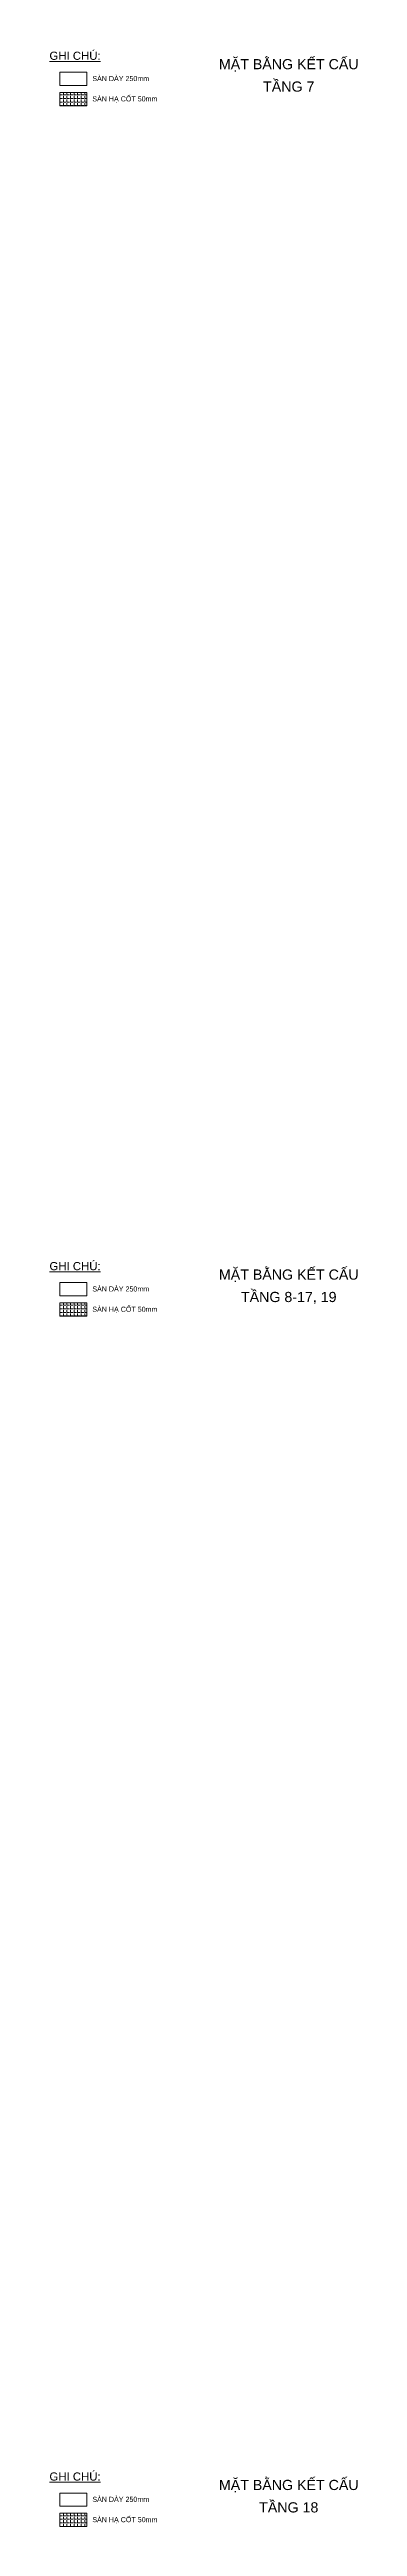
# Model space of a CAD drawing. Header units: millimetres. Extents: x 5400 to 3023951, y -127214 to 225084.
# Drawn here: x 1816266 to 1846551, y -110426 to 132684 of the extents above; entities that cross this region are included whole.
import ezdxf
from ezdxf.enums import TextEntityAlignment as Align

# ---------------------------------------------------------------- set-up
doc = ezdxf.new("R2010")
doc.units = ezdxf.units.MM
doc.header["$LTSCALE"] = 100
doc.layers.add('ccu12-Tencaukien', color=9, linetype='Continuous', lineweight=15)
doc.layers.add('ccu12-Text', color=31, linetype='Continuous')
doc.styles.add('Arial', font='arial.ttf', dxfattribs={"width": 0.7})

msp = doc.modelspace()

# ---------------------------------------------------------------- texts
at = {"layer": 'ccu12-Tencaukien', "color": 31, "style": 'Arial'}
for p in [(1818780.7, 131675.7), (1818780.7, 131675.7), (1818780.7, 12875.7), (1818780.7, 12875.7), (1818780.7, -105924.3), (1818780.7, -105924.3)]:
    msp.add_text('%%uGHI CHÚ:', height=800, dxfattribs=at).set_placement(p, align=Align.CENTER)
for s, p in [('SÀN DÀY 250mm', (1820480, 129585.7)), ('SÀN HẠ CỐT 50mm', (1820480, 127593.6)), ('SÀN DÀY 250mm', (1820480, 10785.7)), ('SÀN HẠ CỐT 50mm', (1820480, 8793.6)), ('SÀN DÀY 250mm', (1820480, -108014.3)), ('SÀN HẠ CỐT 50mm', (1820480, -110006.4))]:
    msp.add_text(s, height=500, dxfattribs=at).set_placement(p)
at = {"layer": 'ccu12-Text', "color": 31, "style": 'Arial'}
for s, p in [('MẶT BẰNG KẾT CẤU', (1839790, 131248.1)), ('TẦNG 7', (1839790, 129048.1)), ('MẶT BẰNG KẾT CẤU', (1839790, 12448.1)), ('TẦNG 8-17, 19', (1839790, 10248.1)), ('MẶT BẰNG KẾT CẤU', (1839790, -106351.9)), ('TẦNG 18', (1839790, -108551.9))]:
    msp.add_text(s, height=1000, dxfattribs=at).set_placement(p, align=Align.MIDDLE_CENTER)

# ---------------------------------------------------------------- hatches: boundary and pattern name
at = {"layer": 'ccu12-Tencaukien', "ltscale": 20}
h = msp.add_hatch(dxfattribs=at)
h.set_pattern_fill('ANGLE', color=250, scale=50)
h.set_pattern_definition([(0, (-168200, 118800), (0, 349.25), [254, -95.25]), (90, (-168200, 118800), (-349.25, 2e-14), [254, -95.25])])
h.paths.add_polyline_path([(1817271.5, 128463.6), (1819931.5, 128463.6), (1819931.5, 127173.6), (1817271.5, 127173.6)])
h = msp.add_hatch(dxfattribs=at)
h.set_pattern_fill('ANGLE', color=250, scale=50)
h.set_pattern_definition([(0, (-168200, 0), (0, 349.25), [254, -95.25]), (90, (-168200, 0), (-349.25, 2e-14), [254, -95.25])])
h.paths.add_polyline_path([(1817271.5, 9663.6), (1819931.5, 9663.6), (1819931.5, 8373.6), (1817271.5, 8373.6)])
h = msp.add_hatch(dxfattribs=at)
h.set_pattern_fill('ANGLE', color=250, scale=50)
h.set_pattern_definition([(0, (-168200, -118800), (0, 349.25), [254, -95.25]), (90, (-168200, -118800), (-349.25, 2e-14), [254, -95.25])])
h.paths.add_polyline_path([(1817271.5, -109136.4), (1819931.5, -109136.4), (1819931.5, -110426.4), (1817271.5, -110426.4)])

# ---------------------------------------------------------------- linework, layer by layer
at = {"layer": 'ccu12-Tencaukien', "color": 0, "ltscale": 20}
for points in [[(1817271.5, 130455.7), (1819931.5, 130455.7), (1819931.5, 129165.7), (1817271.5, 129165.7)], [(1817271.5, 128463.6), (1819931.5, 128463.6), (1819931.5, 127173.6), (1817271.5, 127173.6)], [(1817271.5, 11655.7), (1819931.5, 11655.7), (1819931.5, 10365.7), (1817271.5, 10365.7)], [(1817271.5, 9663.6), (1819931.5, 9663.6), (1819931.5, 8373.6), (1817271.5, 8373.6)], [(1817271.5, -107144.3), (1819931.5, -107144.3), (1819931.5, -108434.3), (1817271.5, -108434.3)], [(1817271.5, -109136.4), (1819931.5, -109136.4), (1819931.5, -110426.4), (1817271.5, -110426.4)]]:
    msp.add_lwpolyline(points, close=True, dxfattribs=at)

msp.set_redraw_order([(e.dxf.handle, doc.entitydb.next_handle()) for e in msp.query("TEXT MTEXT ATTDEF DIMENSION ARC_DIMENSION")])  # texts and dimensions are drawn at this point

doc.saveas('drawing.dxf')
